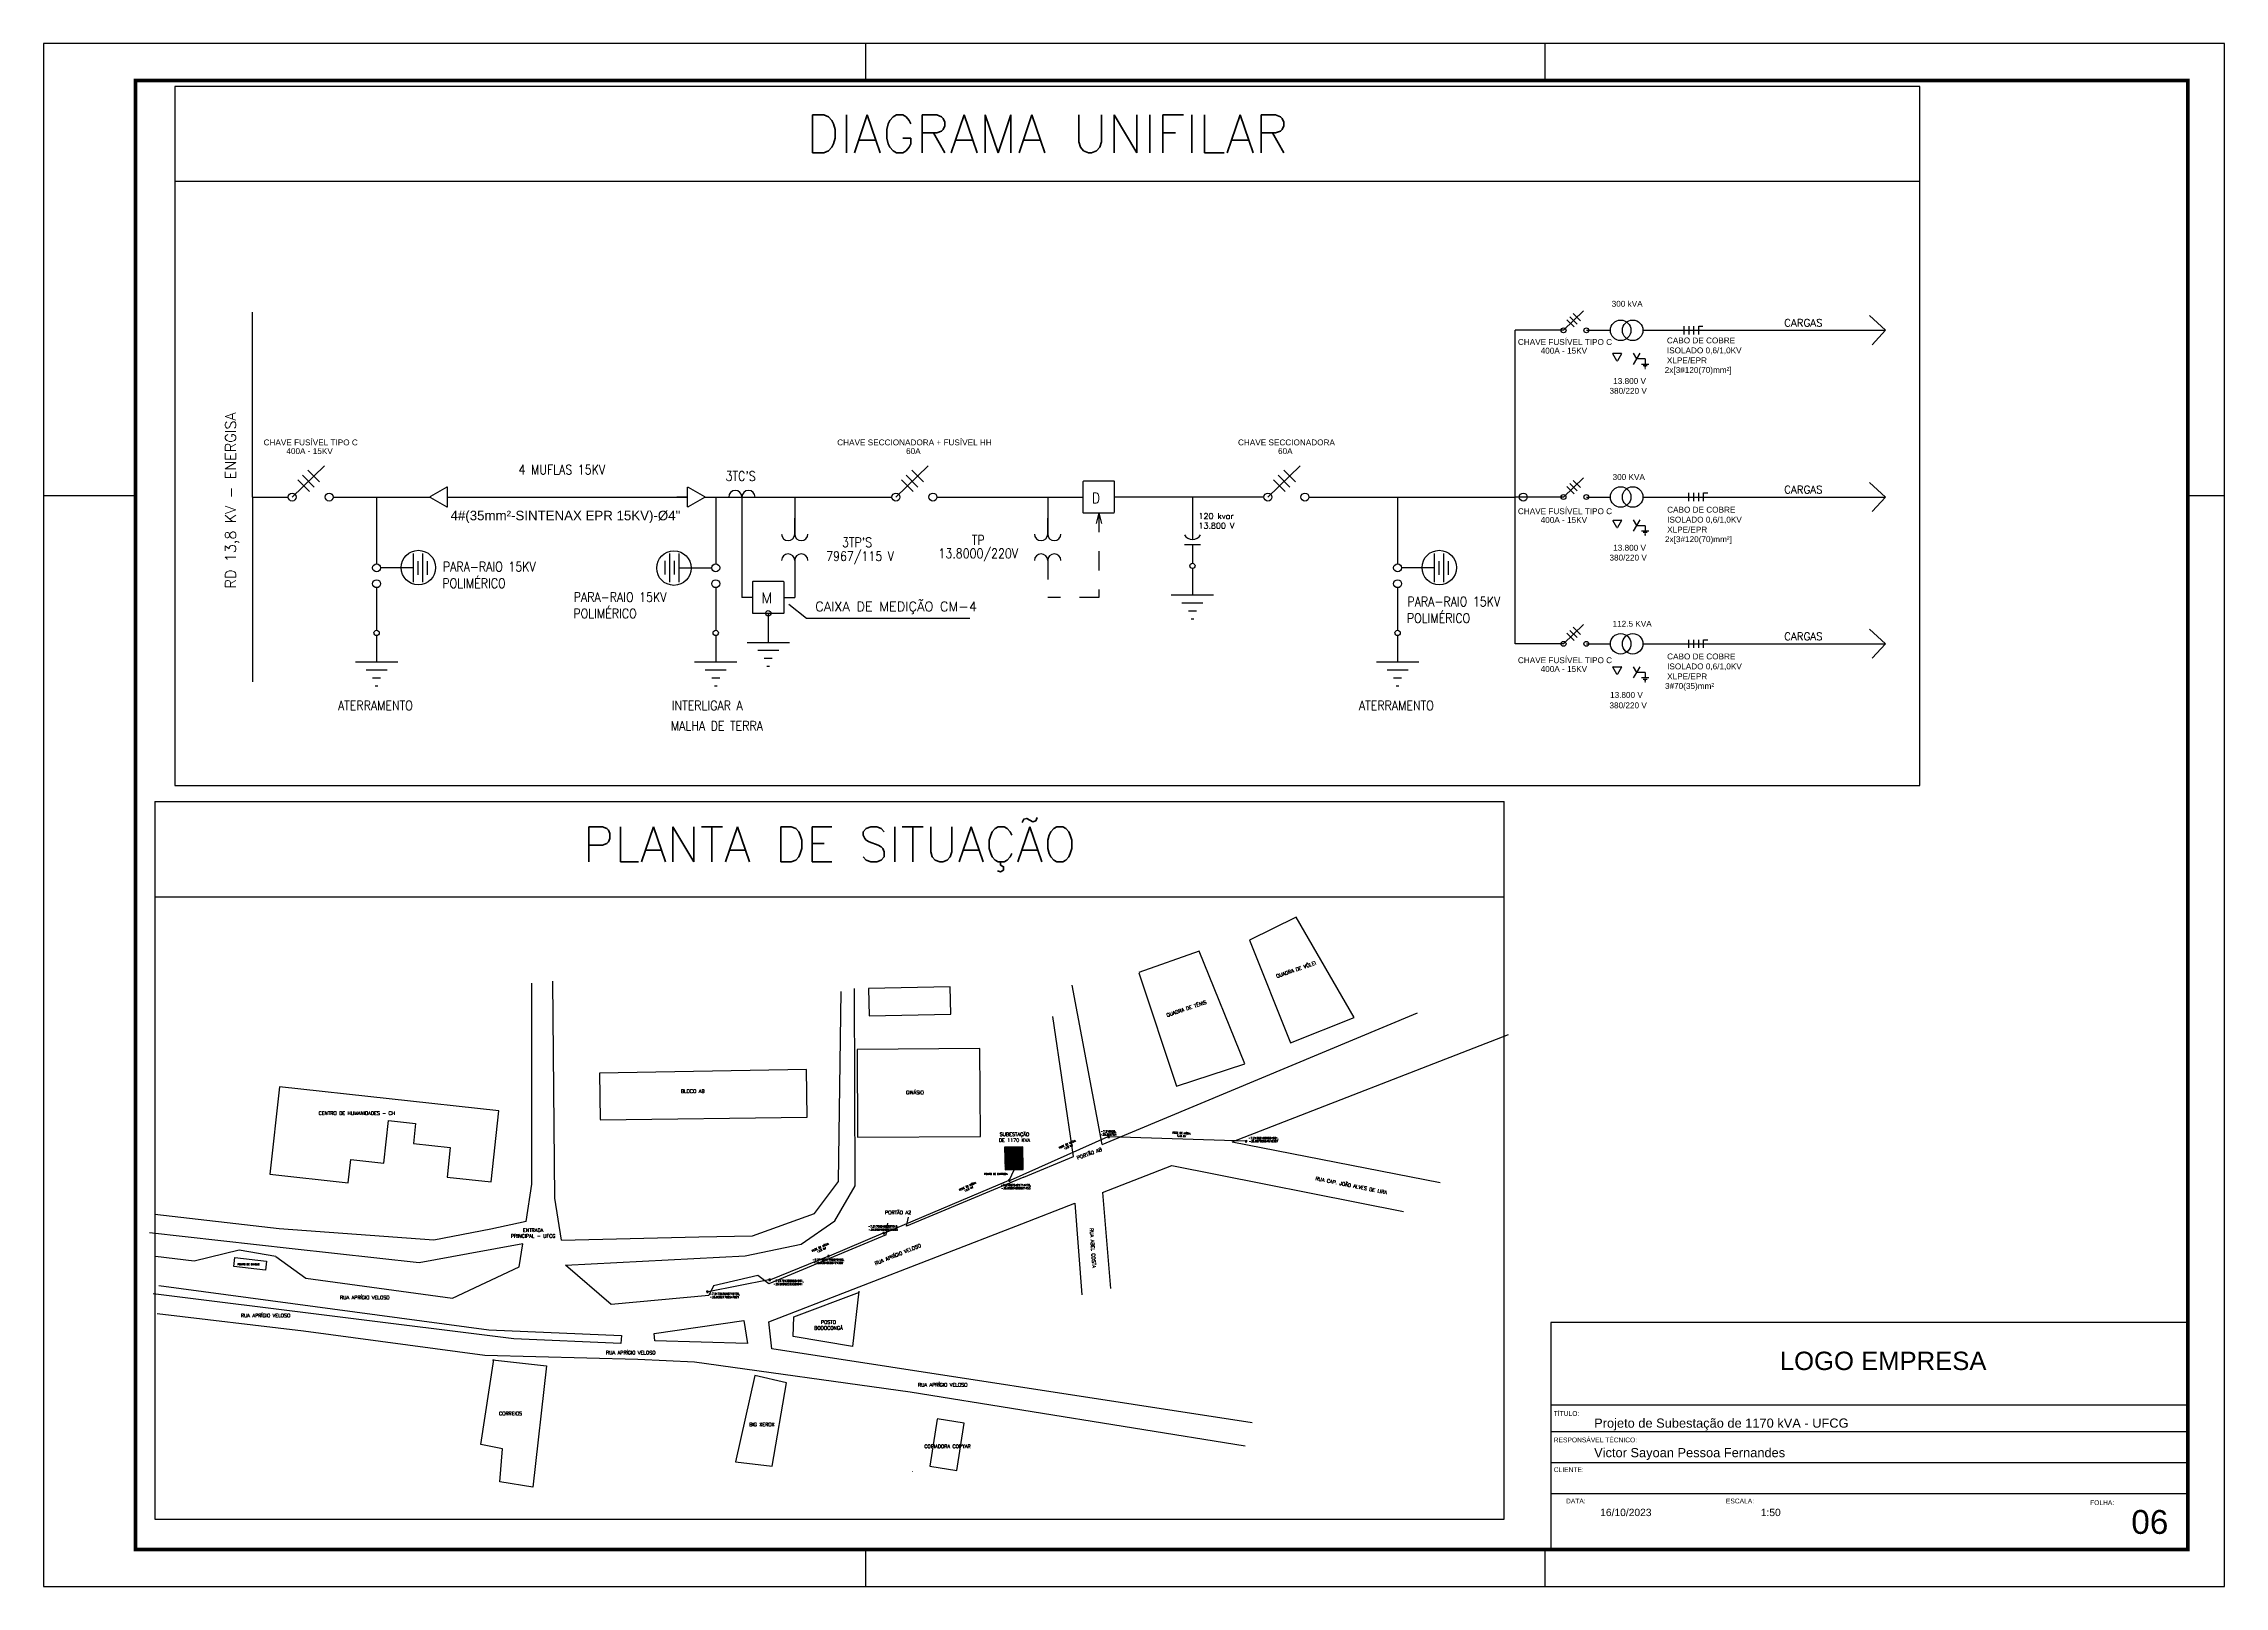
# Model space of a CAD drawing. Header units: metres. Extents: x 4188.7 to 4272.1, y 2012.8 to 2020.9.
# Drawn here: x 4248.88 to 4260.26, y 2012.8 to 2020.85 of the extents above; entities that cross this region are included whole.
import ezdxf
from ezdxf.enums import TextEntityAlignment as Align

# ---------------------------------------------------------------- set-up
doc = ezdxf.new("R2010")
doc.units = ezdxf.units.M
doc.linetypes.add('DASHED', pattern=[0.75, 0.5, -0.25])
for name, color, linetype in [('0E-Arquitetura', 1, 'Continuous'), ('ARQ-FOLHA', 7, 'Continuous'), ('CONDUTOR', 5, 'Continuous'), ('DIAGRAMA', 7, 'Continuous'), ('E-ALTATENSAO', 5, 'Continuous'), ('ELE-TXT', 3, 'Continuous'), ('PLANTA_BAIXA', 7, 'Continuous'), ('POSTE', 7, 'Continuous'), ('SIMBOLOGIA', 7, 'Continuous')]:
    doc.layers.add(name, color=color, linetype=linetype)
doc.layers.add('Cotas', color=1, linetype='Continuous', lineweight=5)
doc.styles.add('arial', font='arial.ttf')
doc.styles.add('REGUA80P', font='romans', dxfattribs={"height": 0.002})
doc.styles.add('REGUA_60_MM', font='romans.shx', dxfattribs={"height": 1.8})
doc.styles.add('ROMANS', font='romans.shx', dxfattribs={"height": 0.1})

# ---------------------------------------------------------------- blocks, each defined once
blk = doc.blocks.new('FOLHA A2')
at = {"layer": 'ARQ-FOLHA'}
for p, q in [((594, 0), (0, 0)), ((0, 0), (0, -420)), ((224, -10), (224, 0)), ((409, -10), (409, 0)), ((594, -420), (594, 0)), ((0, -123), (25, -123)), ((584, -123), (594, -123)), ((224, -420), (224, -410)), ((409, -420), (409, -410)), ((0, -420), (594, -420))]:
    blk.add_line(p, q, dxfattribs=at)
at = {"layer": 'ARQ-FOLHA', "const_width": 1}
blk.add_lwpolyline([(25, -410), (584, -410), (584, -10), (25, -10), (25, -410)], dxfattribs=at)

msp = doc.modelspace()

# ---------------------------------------------------------------- hatches: boundary and pattern name
at = {"layer": '0E-Arquitetura'}
h = msp.add_hatch(dxfattribs=at)
h.set_pattern_fill('ANSI31', color=256, scale=0.000858728)
h.set_pattern_definition([(45, (4244.203316, 2010.7733927), (-0.0019278997, 0.0019278997), [])])
h.paths.add_polyline_path([(4253.9902, 2015.09419), (4253.89522, 2015.09233), (4253.89756, 2014.97355), (4253.99253, 2014.97542)])

# ---------------------------------------------------------------- linework, layer by layer
for p, q in [((4258.67297, 2020.62686), (4249.56303, 2020.62686)), ((4249.56303, 2020.62686), (4249.56303, 2016.97862)), ((4258.67297, 2016.97862), (4258.67297, 2020.62686)), ((4249.56303, 2020.13236), (4258.67297, 2020.13236)), ((4249.45961, 2016.89636), (4249.45961, 2013.1504)), ((4249.45961, 2016.89636), (4256.50327, 2016.89636)), ((4249.56303, 2016.97862), (4258.67297, 2016.97862)), ((4256.50327, 2013.1504), (4256.50327, 2016.89636)), ((4256.50327, 2016.39705), (4249.45961, 2016.39705)), ((4249.45961, 2013.1504), (4256.50327, 2013.1504))]:
    msp.add_line(p, q)
for p, q in [((4255.41672, 2016.29206), (4255.17416, 2016.17239)), ((4255.7193, 2015.769), (4255.41672, 2016.29206)), ((4254.91022, 2016.11493), (4254.59549, 2016.00279)), ((4255.1498, 2015.52783), (4254.91022, 2016.11493)), ((4255.17416, 2016.17239), (4255.38819, 2015.63671)), ((4254.59555, 2016.0026), (4254.79258, 2015.41015)), ((4251.42637, 2015.62148), (4251.4264, 2015.94722)), ((4251.54782, 2014.82529), (4251.53698, 2015.95866)), ((4253.02799, 2014.91308), (4253.04131, 2015.90393)), ((4253.11581, 2014.89037), (4253.11201, 2015.91962)), ((4253.61125, 2015.92889), (4253.18475, 2015.91932)), ((4253.18475, 2015.91932), (4253.18795, 2015.7769)), ((4253.61444, 2015.78647), (4253.61125, 2015.92889)), ((4254.40477, 2015.10618), (4254.24872, 2015.93831)), ((4253.18795, 2015.7769), (4253.61444, 2015.78647)), ((4254.25409, 2015.04322), (4254.14629, 2015.77467)), ((4254.40477, 2015.10618), (4256.05093, 2015.79403)), ((4255.38819, 2015.63671), (4255.7193, 2015.769)), ((4255.08276, 2015.11944), (4256.52657, 2015.6803)), ((4251.42632, 2014.89965), (4251.42637, 2015.62148)), ((4253.76591, 2015.60628), (4253.12483, 2015.60243)), ((4253.12483, 2015.60243), (4253.12759, 2015.1449)), ((4253.76866, 2015.14876), (4253.76591, 2015.60628)), ((4254.79258, 2015.41015), (4255.1498, 2015.52783)), ((4250.10939, 2015.40643), (4250.06011, 2014.95093)), ((4251.25456, 2015.28255), (4250.10939, 2015.40643)), ((4252.86053, 2015.49722), (4251.78036, 2015.4779)), ((4251.78036, 2015.4779), (4251.78469, 2015.23575)), ((4252.86497, 2015.24858), (4252.86053, 2015.49722)), ((4251.21434, 2014.91072), (4251.25456, 2015.28255)), ((4250.65497, 2015.00841), (4250.67907, 2015.23123)), ((4250.67907, 2015.23123), (4250.82034, 2015.21595)), ((4250.82034, 2015.21595), (4250.80903, 2015.11141)), ((4251.78408, 2015.23574), (4252.86497, 2015.24858)), ((4250.80903, 2015.11141), (4251.00125, 2015.09062)), ((4251.00125, 2015.09062), (4250.98448, 2014.93558)), ((4253.12759, 2015.1449), (4253.76866, 2015.14876)), ((4253.9902, 2015.09419), (4253.89522, 2015.09233)), ((4253.89522, 2015.09233), (4253.89756, 2014.97355)), ((4253.99253, 2014.97542), (4253.9902, 2015.09419)), ((4255.08276, 2015.11944), (4256.16859, 2014.90819)), ((4250.06011, 2014.95093), (4250.46862, 2014.90674)), ((4250.46862, 2014.90674), (4250.48164, 2015.02716)), ((4250.48164, 2015.02716), (4250.65497, 2015.00841)), ((4253.89756, 2014.97355), (4253.99253, 2014.97542)), ((4253.99516, 2014.93502), (4254.25409, 2015.04322)), ((4254.40579, 2014.85646), (4254.76783, 2014.9971)), ((4254.76783, 2014.9971), (4255.97804, 2014.75598)), ((4250.98448, 2014.93558), (4251.21434, 2014.91072)), ((4251.39704, 2014.7049), (4251.42632, 2014.89965)), ((4252.90217, 2014.74558), (4253.02799, 2014.91308)), ((4253.00906, 2014.70763), (4253.11581, 2014.89037)), ((4253.99516, 2014.93502), (4253.38303, 2014.67924)), ((4254.40579, 2014.85646), (4254.44866, 2014.35479)), ((4250.10727, 2014.66539), (4249.45961, 2014.74079)), ((4251.5817, 2014.60773), (4251.54782, 2014.82529)), ((4252.57855, 2014.62997), (4252.90217, 2014.74558)), ((4253.38303, 2014.67924), (4253.39292, 2014.72697)), ((4253.9844, 2014.69277), (4254.2614, 2014.80038)), ((4254.2614, 2014.80038), (4254.29875, 2014.32251)), ((4250.17583, 2014.56247), (4249.43185, 2014.64552)), ((4250.91539, 2014.60715), (4250.10727, 2014.66539)), ((4251.21241, 2014.66505), (4250.91539, 2014.60715)), ((4251.39704, 2014.7049), (4251.21241, 2014.66505)), ((4251.5817, 2014.60773), (4252.29977, 2014.62375)), ((4252.29977, 2014.62375), (4252.57855, 2014.62997)), ((4253.27748, 2014.63514), (4252.66489, 2014.37917)), ((4252.66497, 2014.18023), (4253.9844, 2014.69277)), ((4252.83368, 2014.58581), (4253.00906, 2014.70763)), ((4253.27748, 2014.63514), (4253.28558, 2014.69635)), ((4249.66493, 2014.49824), (4249.46273, 2014.52154)), ((4249.89993, 2014.55526), (4249.66493, 2014.49824)), ((4249.87072, 2014.4698), (4249.87605, 2014.51608)), ((4249.87605, 2014.51608), (4250.04211, 2014.49695)), ((4250.09075, 2014.52245), (4249.89993, 2014.55526)), ((4250.04211, 2014.49695), (4250.03678, 2014.45067)), ((4250.09075, 2014.52245), (4250.24673, 2014.40889)), ((4250.83928, 2014.4884), (4250.17583, 2014.56247)), ((4251.09468, 2014.53582), (4250.83928, 2014.4884)), ((4251.37957, 2014.5887), (4251.09468, 2014.53582)), ((4251.36131, 2014.46729), (4251.37957, 2014.5887)), ((4251.60212, 2014.47662), (4252.5401, 2014.5249)), ((4252.5401, 2014.5249), (4252.83368, 2014.58581)), ((4249.48017, 2014.37091), (4251.20226, 2014.13952)), ((4250.03678, 2014.45067), (4249.87072, 2014.4698)), ((4250.24673, 2014.40889), (4251.01361, 2014.30506)), ((4251.01361, 2014.30506), (4251.36131, 2014.46729)), ((4251.8407, 2014.27088), (4251.60212, 2014.47662)), ((4252.60705, 2014.42248), (4252.3757, 2014.36834)), ((4252.66489, 2014.37917), (4252.60705, 2014.42248)), ((4251.33242, 2014.09185), (4249.4506, 2014.32777)), ((4252.3504, 2014.31781), (4251.8407, 2014.27088)), ((4252.3757, 2014.36834), (4252.3504, 2014.31781)), ((4252.79568, 2014.20773), (4253.13698, 2014.33582)), ((4253.13469, 2014.34039), (4253.10033, 2014.0522)), ((4249.47187, 2014.22401), (4250.2346, 2014.13377)), ((4252.06663, 2014.12005), (4252.53456, 2014.18819)), ((4252.53456, 2014.18819), (4252.55221, 2014.06699)), ((4252.67943, 2014.03946), (4252.66497, 2014.18023)), ((4252.7911, 2014.10481), (4252.79568, 2014.20773)), ((4250.2346, 2014.13377), (4251.1817, 2014.00744)), ((4251.20226, 2014.13952), (4251.89441, 2014.11032)), ((4251.89263, 2014.06821), (4251.33242, 2014.09185)), ((4251.89441, 2014.11032), (4251.89263, 2014.06821)), ((4252.06988, 2014.08112), (4252.06663, 2014.12005)), ((4252.55221, 2014.06699), (4252.06988, 2014.08112)), ((4255.18702, 2013.65319), (4252.67943, 2014.03946)), ((4253.10033, 2014.0522), (4252.7911, 2014.10481)), ((4251.16171, 2013.54059), (4251.22943, 2013.98387)), ((4251.1817, 2014.00744), (4251.98058, 2013.98578)), ((4251.22209, 2013.98224), (4251.50304, 2013.9514)), ((4251.50304, 2013.9514), (4251.43259, 2013.31895)), ((4251.98058, 2013.98578), (4252.277, 2013.97135)), ((4252.277, 2013.97135), (4253.4024, 2013.81567)), ((4252.59088, 2013.90052), (4252.48991, 2013.45005)), ((4252.75703, 2013.86328), (4252.59088, 2013.90052)), ((4252.68178, 2013.42751), (4252.75703, 2013.86328)), ((4253.4024, 2013.81567), (4255.15169, 2013.53446)), ((4253.54354, 2013.67267), (4253.50532, 2013.42763)), ((4253.68493, 2013.65281), (4253.54387, 2013.67481)), ((4253.64613, 2013.40553), (4253.68493, 2013.65281)), ((4251.27458, 2013.51805), (4251.16171, 2013.54059)), ((4251.25953, 2013.34525), (4251.27458, 2013.51805)), ((4252.48991, 2013.45005), (4252.68178, 2013.42751)), ((4253.50532, 2013.42763), (4253.64613, 2013.40553)), ((4251.43259, 2013.31895), (4251.25953, 2013.34525))]:
    msp.add_line(p, q, dxfattribs=at)
at = {"layer": 'ARQ-FOLHA'}
for p, q in [((4260.07128, 2014.17669), (4256.74601, 2014.17669)), ((4256.74601, 2014.17669), (4256.74601, 2012.99227)), ((4260.07128, 2013.7457), (4256.74601, 2013.7457)), ((4256.74601, 2013.62788), (4256.74601, 2013.62788)), ((4260.07128, 2013.60771), (4256.74601, 2013.60771)), ((4256.74601, 2013.44677), (4256.74601, 2013.44677)), ((4260.07128, 2013.44576), (4256.74601, 2013.44576)), ((4260.07128, 2013.28381), (4256.74601, 2013.28381))]:
    msp.add_line(p, q, dxfattribs=at)
at = {"layer": 'CONDUTOR'}
for p, q in [((4258.49335, 2019.35456), (4258.41041, 2019.43116)), ((4257.85927, 2019.35456), (4258.49335, 2019.35456)), ((4258.49335, 2019.35456), (4258.42406, 2019.27953)), ((4257.85927, 2018.48448), (4258.49335, 2018.48448)), ((4258.49335, 2018.48448), (4258.41041, 2018.56107)), ((4258.49335, 2018.48448), (4258.42406, 2018.40945)), ((4258.49335, 2017.71867), (4258.41041, 2017.79526)), ((4257.85927, 2017.71867), (4258.49335, 2017.71867)), ((4258.49335, 2017.71867), (4258.42406, 2017.64364))]:
    msp.add_line(p, q, dxfattribs=at)
at = {"layer": 'DIAGRAMA', "color": 5, "linetype": 'Continuous'}
for p, q in [((4249.96892, 2018.48448), (4249.96892, 2019.44935)), ((4256.56076, 2017.71867), (4256.56076, 2019.35456)), ((4256.81324, 2019.35456), (4256.56076, 2019.35456)), ((4256.93226, 2019.35456), (4257.05773, 2019.35456)), ((4257.22776, 2019.35456), (4257.55454, 2019.35456)), ((4257.46112, 2019.35456), (4257.85927, 2019.35456)), ((4249.96892, 2018.48448), (4249.96892, 2017.51961)), ((4249.96892, 2018.48448), (4250.15533, 2018.48448)), ((4250.38965, 2018.48448), (4250.61676, 2018.48448)), ((4250.41033, 2018.48448), (4250.77038, 2018.48448)), ((4250.77038, 2018.48448), (4250.89593, 2018.48448)), ((4252.33075, 2018.48448), (4252.52372, 2018.48448)), ((4252.52372, 2018.48448), (4252.7994, 2018.48448)), ((4252.7994, 2018.48448), (4253.30731, 2018.48448)), ((4253.54164, 2018.48448), (4254.30422, 2018.48448)), ((4256.81324, 2018.48448), (4256.56076, 2018.48448)), ((4256.93226, 2018.48448), (4257.05773, 2018.48448)), ((4257.22776, 2018.48448), (4257.85927, 2018.48448)), ((4256.81324, 2017.71867), (4256.56076, 2017.71867)), ((4256.93226, 2017.71867), (4257.05773, 2017.71867)), ((4257.22776, 2017.71867), (4257.55454, 2017.71867)), ((4257.46112, 2017.71867), (4257.85927, 2017.71867))]:
    msp.add_line(p, q, dxfattribs=at)
at = {"layer": 'DIAGRAMA', "linetype": 'Continuous'}
for p, q in [((4256.81324, 2019.35456), (4256.91742, 2019.45536)), ((4256.86864, 2019.3719), (4256.83099, 2019.40956)), ((4256.88402, 2019.38677), (4256.84637, 2019.42443)), ((4256.90168, 2019.40386), (4256.86403, 2019.44152)), ((4250.176, 2018.48448), (4250.34492, 2018.6479)), ((4250.29076, 2018.5367), (4250.22972, 2018.59775)), ((4250.31941, 2018.56441), (4250.25836, 2018.62546)), ((4253.32799, 2018.48448), (4253.49691, 2018.6479)), ((4253.44275, 2018.5367), (4253.38171, 2018.59775)), ((4253.47139, 2018.56441), (4253.41035, 2018.62546)), ((4255.26977, 2018.48448), (4255.43869, 2018.6479)), ((4255.38453, 2018.5367), (4255.32348, 2018.59775)), ((4255.41317, 2018.56441), (4255.35213, 2018.62546)), ((4256.81324, 2018.48448), (4256.91742, 2018.58527)), ((4250.26584, 2018.51259), (4250.2048, 2018.57364)), ((4250.61676, 2018.48448), (4250.61676, 2018.13577)), ((4252.38709, 2018.48448), (4252.38709, 2018.13577)), ((4252.52372, 2018.48448), (4252.52372, 2018.40178)), ((4252.7994, 2018.48448), (4252.7994, 2018.2915)), ((4253.41782, 2018.51259), (4253.35678, 2018.57364)), ((4254.12005, 2018.48448), (4254.12005, 2018.2915)), ((4254.30422, 2018.56443), (4254.30422, 2018.40453)), ((4254.46687, 2018.56718), (4254.30698, 2018.56718)), ((4254.46963, 2018.40453), (4254.46963, 2018.56443)), ((4255.3596, 2018.51259), (4255.29856, 2018.57364)), ((4255.94664, 2018.48448), (4255.94664, 2018.13577)), ((4256.86864, 2018.50181), (4256.83099, 2018.53947)), ((4256.88402, 2018.51669), (4256.84637, 2018.55434)), ((4256.90168, 2018.53378), (4256.86403, 2018.57143)), ((4252.52372, 2018.40178), (4252.52372, 2017.96069)), ((4252.7994, 2018.2915), (4252.7994, 2018.37421)), ((4254.12005, 2018.2915), (4254.12005, 2018.37421)), ((4254.30698, 2018.40178), (4254.46687, 2018.40178)), ((4254.38693, 2018.40178), (4254.3728, 2018.34664)), ((4254.38693, 2018.40178), (4254.40105, 2018.34664)), ((4252.7994, 2018.15367), (4252.7994, 2017.96069)), ((4252.7994, 2018.15367), (4252.7994, 2018.07096)), ((4254.12005, 2018.15367), (4254.12005, 2018.07096)), ((4252.5787, 2018.04064), (4252.5787, 2017.88075)), ((4252.74135, 2018.0434), (4252.58146, 2018.0434)), ((4252.74411, 2017.88075), (4252.74411, 2018.04064)), ((4250.61676, 2018.01172), (4250.61676, 2017.7893)), ((4252.38709, 2018.01172), (4252.38709, 2017.7893)), ((4252.5787, 2017.96069), (4252.52372, 2017.96069)), ((4252.74411, 2017.96069), (4252.7994, 2017.96069)), ((4255.94664, 2018.01172), (4255.94664, 2017.7893)), ((4252.58146, 2017.87799), (4252.74135, 2017.87799)), ((4256.81324, 2017.71867), (4256.91742, 2017.81947)), ((4256.88402, 2017.75088), (4256.84637, 2017.78854)), ((4256.90168, 2017.76797), (4256.86403, 2017.80563)), ((4256.86864, 2017.73601), (4256.83099, 2017.77367))]:
    msp.add_line(p, q, dxfattribs=at)
at = {"layer": 'DIAGRAMA', "color": 1, "linetype": 'Continuous'}
for p, q in [((4257.44257, 2019.33331), (4257.44257, 2019.37582)), ((4257.46807, 2019.33331), (4257.46807, 2019.37582)), ((4257.49358, 2019.33331), (4257.49358, 2019.37582)), ((4257.51908, 2019.37582), (4257.54034, 2019.37582)), ((4257.51908, 2019.33331), (4257.51908, 2019.37582)), ((4257.09187, 2019.19571), (4257.07059, 2019.23257)), ((4257.07162, 2019.23435), (4257.11417, 2019.23435)), ((4257.1152, 2019.23257), (4257.09393, 2019.19571)), ((4257.17718, 2019.23515), (4257.1942, 2019.20567)), ((4257.17883, 2019.17619), (4257.19585, 2019.20567)), ((4257.23912, 2019.20519), (4257.19503, 2019.20519)), ((4257.19585, 2019.20567), (4257.21287, 2019.23515)), ((4257.46779, 2018.46323), (4257.46779, 2018.50573)), ((4257.4933, 2018.46323), (4257.4933, 2018.50573)), ((4257.5188, 2018.46323), (4257.5188, 2018.50573)), ((4257.54431, 2018.50573), (4257.56556, 2018.50573)), ((4257.54431, 2018.46323), (4257.54431, 2018.50573)), ((4257.09187, 2018.32563), (4257.07059, 2018.36248)), ((4257.07162, 2018.36427), (4257.11417, 2018.36427)), ((4257.1152, 2018.36248), (4257.09393, 2018.32563)), ((4257.17718, 2018.36506), (4257.1942, 2018.33558)), ((4257.19585, 2018.33558), (4257.21287, 2018.36506)), ((4257.17883, 2018.3061), (4257.19585, 2018.33558)), ((4257.23912, 2018.33511), (4257.19503, 2018.33511)), ((4257.46779, 2017.69742), (4257.46779, 2017.73993)), ((4257.4933, 2017.69742), (4257.4933, 2017.73993)), ((4257.5188, 2017.69742), (4257.5188, 2017.73993)), ((4257.54431, 2017.73993), (4257.56556, 2017.73993)), ((4257.54431, 2017.69742), (4257.54431, 2017.73993)), ((4257.09187, 2017.55982), (4257.07059, 2017.59668)), ((4257.07162, 2017.59846), (4257.11417, 2017.59846)), ((4257.1152, 2017.59668), (4257.09393, 2017.55982)), ((4257.17718, 2017.59926), (4257.1942, 2017.56978)), ((4257.17883, 2017.5403), (4257.19585, 2017.56978)), ((4257.23912, 2017.5693), (4257.19503, 2017.5693)), ((4257.19585, 2017.56978), (4257.21287, 2017.59926))]:
    msp.add_line(p, q, dxfattribs=at)
at = {"layer": 'DIAGRAMA', "color": 1, "linetype": 'Continuous', "ltscale": 7}
for p, q in [((4257.21929, 2019.17792), (4257.25895, 2019.17792)), ((4257.2292, 2019.17048), (4257.24903, 2019.17048)), ((4257.2354, 2019.16305), (4257.24284, 2019.16305)), ((4257.23788, 2019.15561), (4257.24036, 2019.15561)), ((4257.23912, 2019.20519), (4257.23912, 2019.17792)), ((4257.21929, 2018.30784), (4257.25895, 2018.30784)), ((4257.2292, 2018.3004), (4257.24903, 2018.3004)), ((4257.2354, 2018.29296), (4257.24284, 2018.29296)), ((4257.23788, 2018.28552), (4257.24036, 2018.28552)), ((4257.23912, 2018.33511), (4257.23912, 2018.30784)), ((4257.23912, 2017.5693), (4257.23912, 2017.54203)), ((4257.21929, 2017.54203), (4257.25895, 2017.54203)), ((4257.2292, 2017.53459), (4257.24903, 2017.53459)), ((4257.2354, 2017.52716), (4257.24284, 2017.52716)), ((4257.23788, 2017.51972), (4257.24036, 2017.51972))]:
    msp.add_line(p, q, dxfattribs=at)
at = {"layer": 'DIAGRAMA'}
for p, q in [((4254.87576, 2018.48448), (4254.87576, 2018.26328)), ((4254.83359, 2018.2371), (4254.91793, 2018.2371)), ((4254.87576, 2018.2371), (4254.87576, 2018.1391))]:
    msp.add_line(p, q, dxfattribs=at)
at = {"layer": 'DIAGRAMA', "linetype": 'DASHED', "ltscale": 0.08}
for p, q in [((4254.38693, 2018.40178), (4254.38693, 2017.96069)), ((4254.12005, 2018.15367), (4254.12005, 2017.96069)), ((4254.38693, 2017.96069), (4254.12005, 2017.96069))]:
    msp.add_line(p, q, dxfattribs=at)
at = {"layer": 'DIAGRAMA', "linetype": 'Continuous'}
for centre, radius in [((4257.11129, 2019.35456), 0.05356), ((4257.1742, 2019.35456), 0.05356), ((4256.81324, 2019.35456), 0.01275), ((4256.81324, 2019.35456), 0.01275), ((4256.93226, 2019.35456), 0.01275), ((4250.176, 2018.48448), 0.02068), ((4250.176, 2018.48448), 0.02068), ((4250.36898, 2018.48448), 0.02068), ((4253.32799, 2018.48448), 0.02068), ((4253.32799, 2018.48448), 0.02068), ((4253.52096, 2018.48448), 0.02068), ((4255.26977, 2018.48448), 0.02068), ((4255.26977, 2018.48448), 0.02068), ((4255.46274, 2018.48448), 0.02068), ((4256.60283, 2018.48448), 0.02068), ((4256.81324, 2018.48448), 0.01275), ((4256.81324, 2018.48448), 0.01275), ((4256.93226, 2018.48448), 0.01275), ((4257.11129, 2018.48448), 0.05356), ((4257.1742, 2018.48448), 0.05356), ((4250.61676, 2018.1151), 0.02068), ((4252.38709, 2018.1151), 0.02068), ((4255.94664, 2018.1151), 0.02068), ((4250.61676, 2018.0324), 0.02068), ((4252.38709, 2018.0324), 0.02068), ((4255.94664, 2018.0324), 0.02068), ((4256.81324, 2017.71867), 0.01275), ((4256.81324, 2017.71867), 0.01275), ((4256.93226, 2017.71867), 0.01275), ((4257.11129, 2017.71867), 0.05356), ((4257.1742, 2017.71867), 0.05356)]:
    msp.add_circle(centre, radius, dxfattribs=at)
at = {"layer": 'DIAGRAMA', "color": 1, "linetype": 'Continuous'}
for centre, radius, start, end in [((4257.07162, 2019.23316), 0.00119, 90, 210), ((4257.0929, 2019.19631), 0.00119, 210, 330), ((4257.11417, 2019.23316), 0.00119, 330, 90), ((4257.19503, 2019.20614), 0.000952, 210, 330), ((4257.11417, 2018.36308), 0.00119, 330, 90), ((4257.0929, 2018.32622), 0.00119, 210, 330), ((4257.19503, 2018.33606), 0.000952, 210, 330), ((4257.07162, 2017.59727), 0.00119, 90, 210), ((4257.0929, 2017.56042), 0.00119, 210, 330), ((4257.11417, 2017.59727), 0.00119, 330, 90), ((4257.19503, 2017.57025), 0.000952, 210, 330)]:
    msp.add_arc(centre, radius, start, end, dxfattribs=at)
at = {"layer": 'DIAGRAMA', "linetype": 'Continuous'}
for centre, radius, start, end in [((4252.48926, 2018.48448), 0.03446, 0, 180), ((4252.55818, 2018.48448), 0.03446, 0, 180), ((4254.30698, 2018.56443), 0.00276, 90, 180), ((4254.46687, 2018.56443), 0.00276, 0, 90), ((4254.30698, 2018.40453), 0.00276, 180, 270), ((4252.76494, 2018.2915), 0.03446, 180, 0), ((4252.83386, 2018.2915), 0.03446, 180, 0), ((4254.08559, 2018.2915), 0.03446, 180, 0), ((4254.15451, 2018.2915), 0.03446, 180, 0), ((4252.76494, 2018.15367), 0.03446, 0, 180), ((4252.83386, 2018.15367), 0.03446, 0, 180), ((4254.08559, 2018.15367), 0.03446, 0, 180), ((4254.15451, 2018.15367), 0.03446, 0, 180), ((4252.58146, 2018.04064), 0.00276, 90, 180), ((4252.74135, 2018.04064), 0.00276, 0, 90), ((4252.58146, 2017.88075), 0.00276, 180, 270), ((4252.74135, 2017.88075), 0.00276, 270, 0)]:
    msp.add_arc(centre, radius, start, end, dxfattribs=at)
at = {"layer": 'DIAGRAMA'}
msp.add_arc((4254.87576, 2018.31201), 0.04873, 210.069725, 329.930275, dxfattribs=at)
at = {"layer": 'E-ALTATENSAO'}
for p, q in [((4255.24909, 2018.48448), (4254.46963, 2018.48448)), ((4255.48342, 2018.48448), (4256.56076, 2018.48448)), ((4254.43467, 2015.14612), (4253.92454, 2014.91855)), ((4255.15248, 2015.12279), (4254.44209, 2015.14658)), ((4253.92061, 2014.92187), (4253.94505, 2014.97448)), ((4253.91711, 2014.9181), (4253.26787, 2014.64407)), ((4253.26045, 2014.64361), (4252.97929, 2014.52305)), ((4252.97187, 2014.5226), (4252.67244, 2014.4004)), ((4252.665, 2014.40017), (4252.34705, 2014.33764))]:
    msp.add_line(p, q, dxfattribs=at)
at = {"layer": 'ELE-TXT'}
for p, q in [((4254.4418, 2015.15031), (4254.43438, 2015.14985)), ((4254.43438, 2015.14985), (4254.43481, 2015.14277)), ((4254.43481, 2015.14277), (4254.44223, 2015.14322)), ((4254.44223, 2015.14322), (4254.4418, 2015.15031)), ((4255.15982, 2015.12645), (4255.1524, 2015.126)), ((4255.1524, 2015.126), (4255.15283, 2015.11891)), ((4255.15283, 2015.11891), (4255.16025, 2015.11936)), ((4255.16025, 2015.11936), (4255.15982, 2015.12645)), ((4253.92366, 2014.92204), (4253.91624, 2014.92158)), ((4253.91624, 2014.92158), (4253.91667, 2014.9145)), ((4253.91667, 2014.9145), (4253.92409, 2014.91495)), ((4253.92409, 2014.91495), (4253.92366, 2014.92204)), ((4253.26765, 2014.64761), (4253.26023, 2014.64715)), ((4253.26023, 2014.64715), (4253.26067, 2014.64007)), ((4253.26067, 2014.64007), (4253.26809, 2014.64052)), ((4253.26809, 2014.64052), (4253.26765, 2014.64761)), ((4252.97899, 2014.52664), (4252.97157, 2014.52619)), ((4252.97157, 2014.52619), (4252.97201, 2014.5191)), ((4252.97201, 2014.5191), (4252.97943, 2014.51955)), ((4252.97943, 2014.51955), (4252.97899, 2014.52664)), ((4252.67222, 2014.40394), (4252.6648, 2014.40349)), ((4252.6648, 2014.40349), (4252.66524, 2014.3964)), ((4252.66524, 2014.3964), (4252.67266, 2014.39686)), ((4252.67266, 2014.39686), (4252.67222, 2014.40394)), ((4252.34684, 2014.34092), (4252.33942, 2014.34047)), ((4252.33942, 2014.34047), (4252.33985, 2014.33339)), ((4252.33985, 2014.33339), (4252.34727, 2014.33384)), ((4252.34727, 2014.33384), (4252.34684, 2014.34092))]:
    msp.add_line(p, q, dxfattribs=at)
at = {"layer": 'ELE-TXT', "lineweight": 30}
for p, q in [((4254.43438, 2015.14985), (4254.44223, 2015.14322)), ((4254.4418, 2015.15031), (4254.43481, 2015.14277)), ((4255.1524, 2015.126), (4255.16025, 2015.11936)), ((4255.15982, 2015.12645), (4255.15283, 2015.11891)), ((4253.91624, 2014.92158), (4253.92409, 2014.91495)), ((4253.92366, 2014.92204), (4253.91667, 2014.9145)), ((4253.26023, 2014.64715), (4253.26809, 2014.64052)), ((4253.26765, 2014.64761), (4253.26067, 2014.64007)), ((4252.97157, 2014.52619), (4252.97943, 2014.51955)), ((4252.97899, 2014.52664), (4252.97201, 2014.5191)), ((4252.6648, 2014.40349), (4252.67266, 2014.39686)), ((4252.67222, 2014.40394), (4252.66524, 2014.3964)), ((4252.33942, 2014.34047), (4252.34727, 2014.33384)), ((4252.34684, 2014.34092), (4252.33985, 2014.33339))]:
    msp.add_line(p, q, dxfattribs=at)
at = {"layer": 'PLANTA_BAIXA'}
msp.add_line((4253.71423, 2017.85115), (4252.8603, 2017.85115), dxfattribs=at)
at = {"layer": 'POSTE'}
for p, q in [((4250.80808, 2018.18942), (4250.80808, 2018.04078)), ((4250.83231, 2018.14945), (4250.83231, 2018.07864)), ((4250.85655, 2018.18942), (4250.85655, 2018.04078)), ((4250.88078, 2018.14945), (4250.88078, 2018.07864)), ((4252.12307, 2018.08075), (4252.12307, 2018.15155)), ((4252.1473, 2018.04078), (4252.1473, 2018.18942)), ((4252.17154, 2018.08075), (4252.17154, 2018.15155)), ((4252.19577, 2018.04078), (4252.19577, 2018.18942)), ((4256.13796, 2018.18942), (4256.13796, 2018.04078)), ((4256.16219, 2018.14945), (4256.16219, 2018.07864)), ((4256.18643, 2018.18942), (4256.18643, 2018.04078)), ((4256.21066, 2018.14945), (4256.21066, 2018.07864)), ((4250.80808, 2018.1151), (4250.63743, 2018.1151)), ((4252.19577, 2018.1151), (4252.36641, 2018.1151)), ((4256.13796, 2018.1151), (4255.96731, 2018.1151)), ((4252.8603, 2017.85115), (4252.7687, 2017.92397))]:
    msp.add_line(p, q, dxfattribs=at)
for centre in [(4250.83469, 2018.11621), (4252.16916, 2018.11398), (4256.16457, 2018.11621)]:
    msp.add_circle(centre, 0.09026, dxfattribs=at)
at = {"layer": 'SIMBOLOGIA', "color": 3, "ltscale": 7}
for p, q in [((4250.9868, 2018.48448), (4252.23988, 2018.48448)), ((4250.9868, 2018.48448), (4251.04194, 2018.48448)), ((4252.23988, 2018.48448), (4252.18475, 2018.48448))]:
    msp.add_line(p, q, dxfattribs=at)
at = {"layer": 'SIMBOLOGIA', "linetype": 'Continuous', "ltscale": 7}
for p, q in [((4254.87576, 2018.11154), (4254.87576, 2017.9737)), ((4254.76548, 2017.9737), (4254.98603, 2017.9737)), ((4254.82062, 2017.93235), (4254.93089, 2017.93235)), ((4252.66141, 2017.87799), (4252.66141, 2017.72637)), ((4254.85508, 2017.89099), (4254.89643, 2017.89099)), ((4254.86886, 2017.84964), (4254.88265, 2017.84964)), ((4250.61676, 2017.76173), (4250.61676, 2017.62389)), ((4252.38709, 2017.76173), (4252.38709, 2017.62389)), ((4252.55113, 2017.72637), (4252.77168, 2017.72637)), ((4252.60627, 2017.68501), (4252.71654, 2017.68501)), ((4255.94664, 2017.76173), (4255.94664, 2017.62389)), ((4250.50649, 2017.62389), (4250.72703, 2017.62389)), ((4250.56162, 2017.58254), (4250.67189, 2017.58254)), ((4252.27682, 2017.62389), (4252.49736, 2017.62389)), ((4252.33195, 2017.58254), (4252.44223, 2017.58254)), ((4252.64073, 2017.64366), (4252.68208, 2017.64366)), ((4252.65451, 2017.60231), (4252.6683, 2017.60231)), ((4255.83637, 2017.62389), (4256.05691, 2017.62389)), ((4255.8915, 2017.58254), (4256.00177, 2017.58254)), ((4250.59608, 2017.54119), (4250.63743, 2017.54119)), ((4250.60987, 2017.49984), (4250.62365, 2017.49984)), ((4252.36641, 2017.54119), (4252.40777, 2017.54119)), ((4252.3802, 2017.49984), (4252.39398, 2017.49984)), ((4255.92596, 2017.54119), (4255.96731, 2017.54119)), ((4255.93974, 2017.49984), (4255.95353, 2017.49984))]:
    msp.add_line(p, q, dxfattribs=at)
at = {"layer": 'SIMBOLOGIA', "color": 3, "ltscale": 7}
for points in [[(4250.98267, 2018.53615), (4250.89731, 2018.48687, 0.57735027), (4250.89731, 2018.48209), (4250.98267, 2018.43281, 0.57735027), (4250.9868, 2018.4352), (4250.9868, 2018.53376, 0.57735027)], [(4252.24402, 2018.53615), (4252.32937, 2018.48687, -0.57735027), (4252.32937, 2018.48209), (4252.24402, 2018.43281, -0.57735027), (4252.23988, 2018.4352), (4252.23988, 2018.53376, -0.57735027)]]:
    msp.add_lwpolyline(points, format="xyb", close=True, dxfattribs=at)
at = {"layer": 'SIMBOLOGIA', "linetype": 'Continuous', "ltscale": 7}
for centre in [(4254.87576, 2018.12532), (4250.61676, 2017.77552), (4252.38709, 2017.77552), (4252.66141, 2017.87799), (4255.94664, 2017.77552)]:
    msp.add_circle(centre, 0.01378, dxfattribs=at)

# ---------------------------------------------------------------- block references
at = {"layer": 'ARQ-FOLHA', "xscale": 0.01916579205580684, "yscale": 0.01916579205580684, "zscale": 0.01916579205580684}
msp.add_blockref('FOLHA A2', (4248.87846, 2020.85025), dxfattribs=at)

# ---------------------------------------------------------------- texts
at = {"attachment_point": 5, "style": 'ROMANS'}
for s, width, gutter_width, insert, char_height in [('{\\C4;DIAGRAMA UNIFILAR}', 9.1099478, 0.6553, (4254.118, 2020.37961), 0.1965894), ('{\\C4;PLANTA DE SITUAÇÃO}', 7.0436671, 0.91335, (4252.98144, 2016.64671), 0.1826697)]:
    msp.add_mtext_dynamic_manual_height_columns(s, width=width, gutter_width=gutter_width, heights=[0], dxfattribs=dict(at, insert=insert, char_height=char_height))
at = {"char_height": 0.01, "style": 'ROMANS'}
for s, insert, width, attachment_point in [('-7.216525, \\P-35.906764', (4254.43754, 2015.16627), 2.0733724, 5), ('-7.216821596524921, \\P-35.90760654619387', (4255.24677, 2015.13143), 0.0492719, 5), ('-7.216875481714478, \\P-35.90801868921453', (4253.95358, 2014.88626), 0.0492719, 5), ('-7.217052480357016, \\P-35.90849966935965', (4253.26099, 2014.67032), 0.0492719, 5), ('-7.2170297169570405, \\P-35.90845009721289', (4252.97558, 2014.49708), 0.0505439, 5), ('-7.217243802931931, \\P-35.90902333320941', (4252.68817, 2014.39948), 0.0488703, 1), ('-7.217293618712735, \\P-35.90921760547921', (4252.35645, 2014.3314), 0.2443513, 1)]:
    msp.add_mtext(s, dxfattribs=dict(at, insert=insert, width=width, attachment_point=attachment_point))
at = {"layer": '0E-Arquitetura', "style": 'ROMANS'}
for s, width, gutter_width, insert, char_height, attachment_point in [('QUADRA DE TÊNIS', 0.5451325, 0.000429, (4255.17416, 2016.17239), 0.0000859, 1), ('CENTRO DE EXTENSAO', 0.4296888, 0.000429, (4253.18475, 2015.91932), 0.0000859, 1), ('GINÁSIO', 0.643829, 0.000429, (4253.12483, 2015.60243), 0.0000859, 1), ('BLOCO AB', 1.2724905, 0.000429, (4251.78036, 2015.4779), 0.0000859, 1), ('BLOCO AB', 0.529845, 0.91335, (4252.26697, 2015.38408), 0.018267, 5), ('GINÁSIO', 0.4874862, 0.91335, (4253.42673, 2015.37786), 0.018267, 5), ('CENTRO DE HUMANIDADES - CH', 0.8223261, 0.000429, (4250.31406, 2015.27854), 0.018267, 1), ('SUBESTAÇÃO\\PDE 1170 KVA', 0.2584898, 0.000429, (4253.94673, 2015.1436), 0.018267, 5), ('PORTÃO A2', 0.2197911, 0.91335, (4253.33925, 2014.75121), 0.018267, 5), ('ENTRADA\\PPRINCIPAL - UFCG', 0.4930366, 0.91335, (4251.43411, 2014.64419), 0.018267, 5), ('PONTO DE ONIBUS', 0.1631668, 0.91335, (4249.89159, 2014.48526), 0.0091335, 1), ('RUA APRÍGIO VELOSO', 0.6573517, 0.000429, (4253.12531, 2014.57156), 0.0000859, 1), ('RUA APRÍGIO VELOSO', 0.7073349, 0.000429, (4249.69215, 2014.29749), 0.0000859, 1), ('RUA APRÍGIO VELOSO', 0.6463691, 0.000429, (4250.42589, 2014.31738), 0.018267, 1), ('RUA APRÍGIO VELOSO', 0.6463691, 0.000429, (4249.90804, 2014.22335), 0.018267, 1), ('POSTO BODOCONGO', 0.2434068, 0.000429, (4252.86109, 2014.23228), 0.0000859, 1), ('POSTO \\PBODOCONGÁ', 0.2606267, 0.91335, (4252.97586, 2014.16384), 0.018267, 5), ('RUA APRÍGIO VELOSO', 0.6463691, 0.000429, (4251.81453, 2014.02954), 0.018267, 1), ('CORREIOS', 0.3756282, 0.000429, (4251.22907, 2013.98147), 0.0000859, 1), ('BIG XEROX', 0.3443265, 0.000429, (4252.59088, 2013.90052), 0.0000859, 1), ('RUA APRÍGIO VELOSO', 0.6463691, 0.000429, (4253.44293, 2013.86113), 0.018267, 1), ('CORREIOS', 0.4914683, 0.91335, (4251.31614, 2013.70256), 0.018267, 5), ('BIG XEROX', 0.3030641, 0.91335, (4252.62837, 2013.64498), 0.018267, 5), ('COPIADORA COPYAR', 0.2542766, 0.91335, (4253.59693, 2013.53105), 0.018267, 5), ('COPIADORA COPYAR', 0.2977125, 0.000429, (4253.41279, 2013.39951), 0.0000859, 1)]:
    msp.add_mtext_dynamic_manual_height_columns(s, width=width, gutter_width=gutter_width, heights=[0], dxfattribs=dict(at, insert=insert, char_height=char_height, attachment_point=attachment_point))
at = {"layer": '0E-Arquitetura', "char_height": 0.018267, "style": 'ROMANS'}
for s, width, gutter_width, insert, attachment_point, rotation in [('QUADRA DE VÔLEI', 0.4130858, 0.91335, (4255.41664, 2016.01819), 5, 18.982875), ('QUADRA DE TÊNIS', 0.4049148, 0.91335, (4254.84446, 2015.81398), 5, 18.681542), ('PORTÃO AB', 0.4208454, 0.91335, (4254.33766, 2015.05828), 5, 19.835778), ('RUA CAP. JOÃO ALVES DE LIRA', 1.1470619, 0.91335, (4255.70478, 2014.89236), 5, 348.733163), ('RUA ABEL COSTA', 0.6613486, 0.91335, (4254.35607, 2014.56611), 5, 274.023502), ('RUA APRÍGIO VELOSO', 0.6463691, 0.000429, (4253.21478, 2014.49278), 1, 21.917027)]:
    msp.add_mtext_dynamic_manual_height_columns(s, width=width, gutter_width=gutter_width, heights=[0], dxfattribs=dict(at, insert=insert, attachment_point=attachment_point, rotation=rotation))
at = {"layer": 'ARQ-FOLHA', "style": 'arial'}
for s, height, p in [('LOGO EMPRESA', 0.095829, (4257.94229, 2013.92936)), ('TÍTULO:', 0.024916, (4256.76198, 2013.69012)), ('RESPONSÁVEL TÉCNICO:', 0.0249155, (4256.76198, 2013.55213)), ('Projeto de Subestação de 1170 kVA - UFCG', 0.0479145, (4256.97282, 2013.62851)), ('Victor Sayoan Pessoa Fernandes', 0.0479145, (4256.97283, 2013.47441)), ('CLIENTE:', 0.024916, (4256.76198, 2013.39713)), ('DATA:', 0.024916, (4256.82599, 2013.23342)), ('ESCALA:', 0.024916, (4257.66082, 2013.23342)), ('FOLHA:', 0.024916, (4259.56188, 2013.22473)), ('16/10/2023', 0.038332, (4257.00438, 2013.16723)), ('1:50', 0.038332, (4257.84272, 2013.16723))]:
    msp.add_text(s, height=height, dxfattribs=at).set_placement(p)
msp.add_attdef('06', (4259.77685, 2013.0744), '01', height=0.124578, dxfattribs=at)
at = {"layer": 'CONDUTOR', "char_height": 0.0393179, "attachment_point": 1, "style": 'ROMANS'}
for insert in [(4257.96479, 2019.4129), (4257.96479, 2018.54282), (4257.96479, 2017.77701)]:
    msp.add_mtext_dynamic_manual_height_columns('{\\C1;CARGAS}', width=0.3862056, gutter_width=0.6553, heights=[0], dxfattribs=dict(at, insert=insert))
at = {"layer": 'Cotas', "char_height": 0.0449874, "width": 0.5327154, "attachment_point": 1, "style": 'arial'}
for s, insert in [('{\\H0.68032x;\\C1;300 KVA }', (4257.06901, 2018.60429)), ('{\\H0.68032x;\\C1;112.5 KVA }', (4257.06901, 2017.83848))]:
    msp.add_mtext(s, dxfattribs=dict(at, insert=insert))
at = {"layer": 'DIAGRAMA', "color": 1, "linetype": 'Continuous', "style": 'arial'}
for s, p in [('300 kVA', (4257.14522, 2019.47756)), ('CHAVE FUSÍVEL TIPO C', (4256.82071, 2019.27832)), ('400A - 15KV', (4256.81482, 2019.23281)), ('380/220 V', (4257.15041, 2019.02335)), ('13.800 V', (4257.15784, 2019.07459)), ('CHAVE FUSÍVEL TIPO C', (4250.27275, 2018.75427)), ('400A - 15KV', (4250.26686, 2018.70876)), ('CHAVE SECCIONADORA + FUSÍVEL HH', (4253.42474, 2018.75427)), ('60A', (4253.41885, 2018.70876)), ('CHAVE SECCIONADORA', (4255.36651, 2018.75427)), ('60A', (4255.36062, 2018.70876)), ('CHAVE FUSÍVEL TIPO C', (4256.82071, 2018.3951)), ('400A - 15KV', (4256.81482, 2018.34959)), ('380/220 V', (4257.15041, 2018.15327)), ('13.800 V', (4257.15784, 2018.20451)), ('CHAVE FUSÍVEL TIPO C', (4256.82071, 2017.61771)), ('400A - 15KV', (4256.81482, 2017.57221)), ('13.800 V', (4257.14146, 2017.43666)), ('380/220 V', (4257.15041, 2017.38217))]:
    msp.add_text(s, height=0.030606, dxfattribs=at).set_placement(p, align=Align.CENTER)
at = {"layer": 'DIAGRAMA', "color": 1, "linetype": 'Continuous'}
for s, height, style, p in [('CABO DE COBRE', 0.030606, 'arial', (4257.35268, 2019.28623)), ('ISOLADO 0,6/1,0KV', 0.030606, 'arial', (4257.35268, 2019.23426)), ('2x[3#120(70)mm²]', 0.030606, 'arial', (4257.34136, 2019.13226)), ('XLPE/EPR', 0.030606, 'arial', (4257.35268, 2019.1823)), ('4#(35mm²-SINTENAX EPR 15KV)-%%C4"', 0.049622, 'arial', (4251.00271, 2018.36325)), ('CABO DE COBRE', 0.030606, 'arial', (4257.35398, 2018.40317)), ('ISOLADO 0,6/1,0KV', 0.030606, 'arial', (4257.35398, 2018.3512)), ('2x[3#120(70)mm²]', 0.030606, 'arial', (4257.34266, 2018.24919)), ('XLPE/EPR', 0.030606, 'arial', (4257.35398, 2018.29923)), ('M', 0.05514, 'REGUA80P', (4252.62578, 2017.93111)), ('XLPE/EPR', 0.030606, 'arial', (4257.35398, 2017.53343)), ('CABO DE COBRE', 0.030606, 'arial', (4257.35398, 2017.63736)), ('ISOLADO 0,6/1,0KV', 0.030606, 'arial', (4257.35398, 2017.58539)), ('3#70(35)mm²', 0.030606, 'arial', (4257.34266, 2017.48339))]:
    msp.add_text(s, height=height, dxfattribs=dict(at, style=style)).set_placement(p)
at = {"layer": 'DIAGRAMA', "color": 1, "linetype": 'Continuous', "style": 'REGUA80P'}
msp.add_text('RD 13,8 KV - ENERGISA', height=0.0551355, rotation=90, dxfattribs=at).set_placement((4249.8821, 2018.00699))
at = {"layer": 'DIAGRAMA', "color": 1, "linetype": 'Continuous', "style": 'REGUA_60_MM', "width": 0.85}
for s, height, p in [('4 MUFLAS 15KV', 0.049622, (4251.358, 2018.60253)), ('D', 0.05514, (4254.35078, 2018.45193)), ('PARA-RAIO 15KV', 0.049622, (4250.96302, 2018.09624)), ('POLIMÉRICO', 0.049622, (4250.95992, 2018.00966)), ('POLIMÉRICO', 0.049622, (4251.64385, 2017.85195)), ('PARA-RAIO 15KV', 0.049622, (4251.64571, 2017.9376)), ('PARA-RAIO 15KV', 0.049622, (4255.9981, 2017.91416)), ('POLIMÉRICO', 0.049622, (4255.99501, 2017.82758)), ('ATERRAMENTO', 0.049622, (4250.41523, 2017.37172)), ('INTERLIGAR A', 0.049622, (4252.15768, 2017.37172)), ('ATERRAMENTO', 0.049622, (4255.74511, 2017.37172)), ('MALHA DE TERRA', 0.049622, (4252.1529, 2017.26594))]:
    msp.add_text(s, height=height, dxfattribs=at).set_placement(p)
for s, p in [("3TC'S ", (4252.53176, 2018.56925)), ("3TP'S", (4253.12504, 2018.22348)), ('TP', (4253.75766, 2018.2354)), ('7967/115 V', (4253.14063, 2018.15092)), ('13.8000/220V', (4253.75766, 2018.16573))]:
    msp.add_text(s, height=0.049622, dxfattribs=at).set_placement(p, align=Align.CENTER)
at = {"layer": 'E-ALTATENSAO', "style": 'ROMANS'}
for s, width, gutter_width, insert, char_height, attachment_point in [('{\\C1;120 kvar\\P13.800 V}', 0.8558246, 0.5049, (4254.90773, 2018.40043), 0.0302942, 1), ('{\\C0;PONTO DE ENTREGA}', 0.4347513, 0.91335, (4253.84935, 2014.95227), 0.0091335, 5)]:
    msp.add_mtext_dynamic_manual_height_columns(s, width=width, gutter_width=gutter_width, heights=[0], dxfattribs=dict(at, insert=insert, char_height=char_height, attachment_point=attachment_point))
at = {"layer": 'E-ALTATENSAO', "char_height": 0.0091335, "attachment_point": 5, "style": 'ROMANS'}
for insert, rotation in [((4254.81779, 2015.15809), 356.542082), ((4254.22504, 2015.10043), 24.107533), ((4253.7047, 2014.88088), 24.107533), ((4252.93616, 2014.5628), 24.107533)]:
    msp.add_mtext_dynamic_manual_height_columns('REDE DE MÉDIA \\P13.8 KV', width=0.2456398, gutter_width=0.91335, heights=[0], dxfattribs=dict(at, insert=insert, rotation=rotation))
at = {"layer": 'PLANTA_BAIXA', "color": 1, "style": 'REGUA_60_MM'}
msp.add_text('CAIXA DE MEDIÇÃO CM-4', height=0.049622, dxfattribs=at).set_placement((4252.90661, 2017.88873))

doc.saveas('drawing.dxf')
